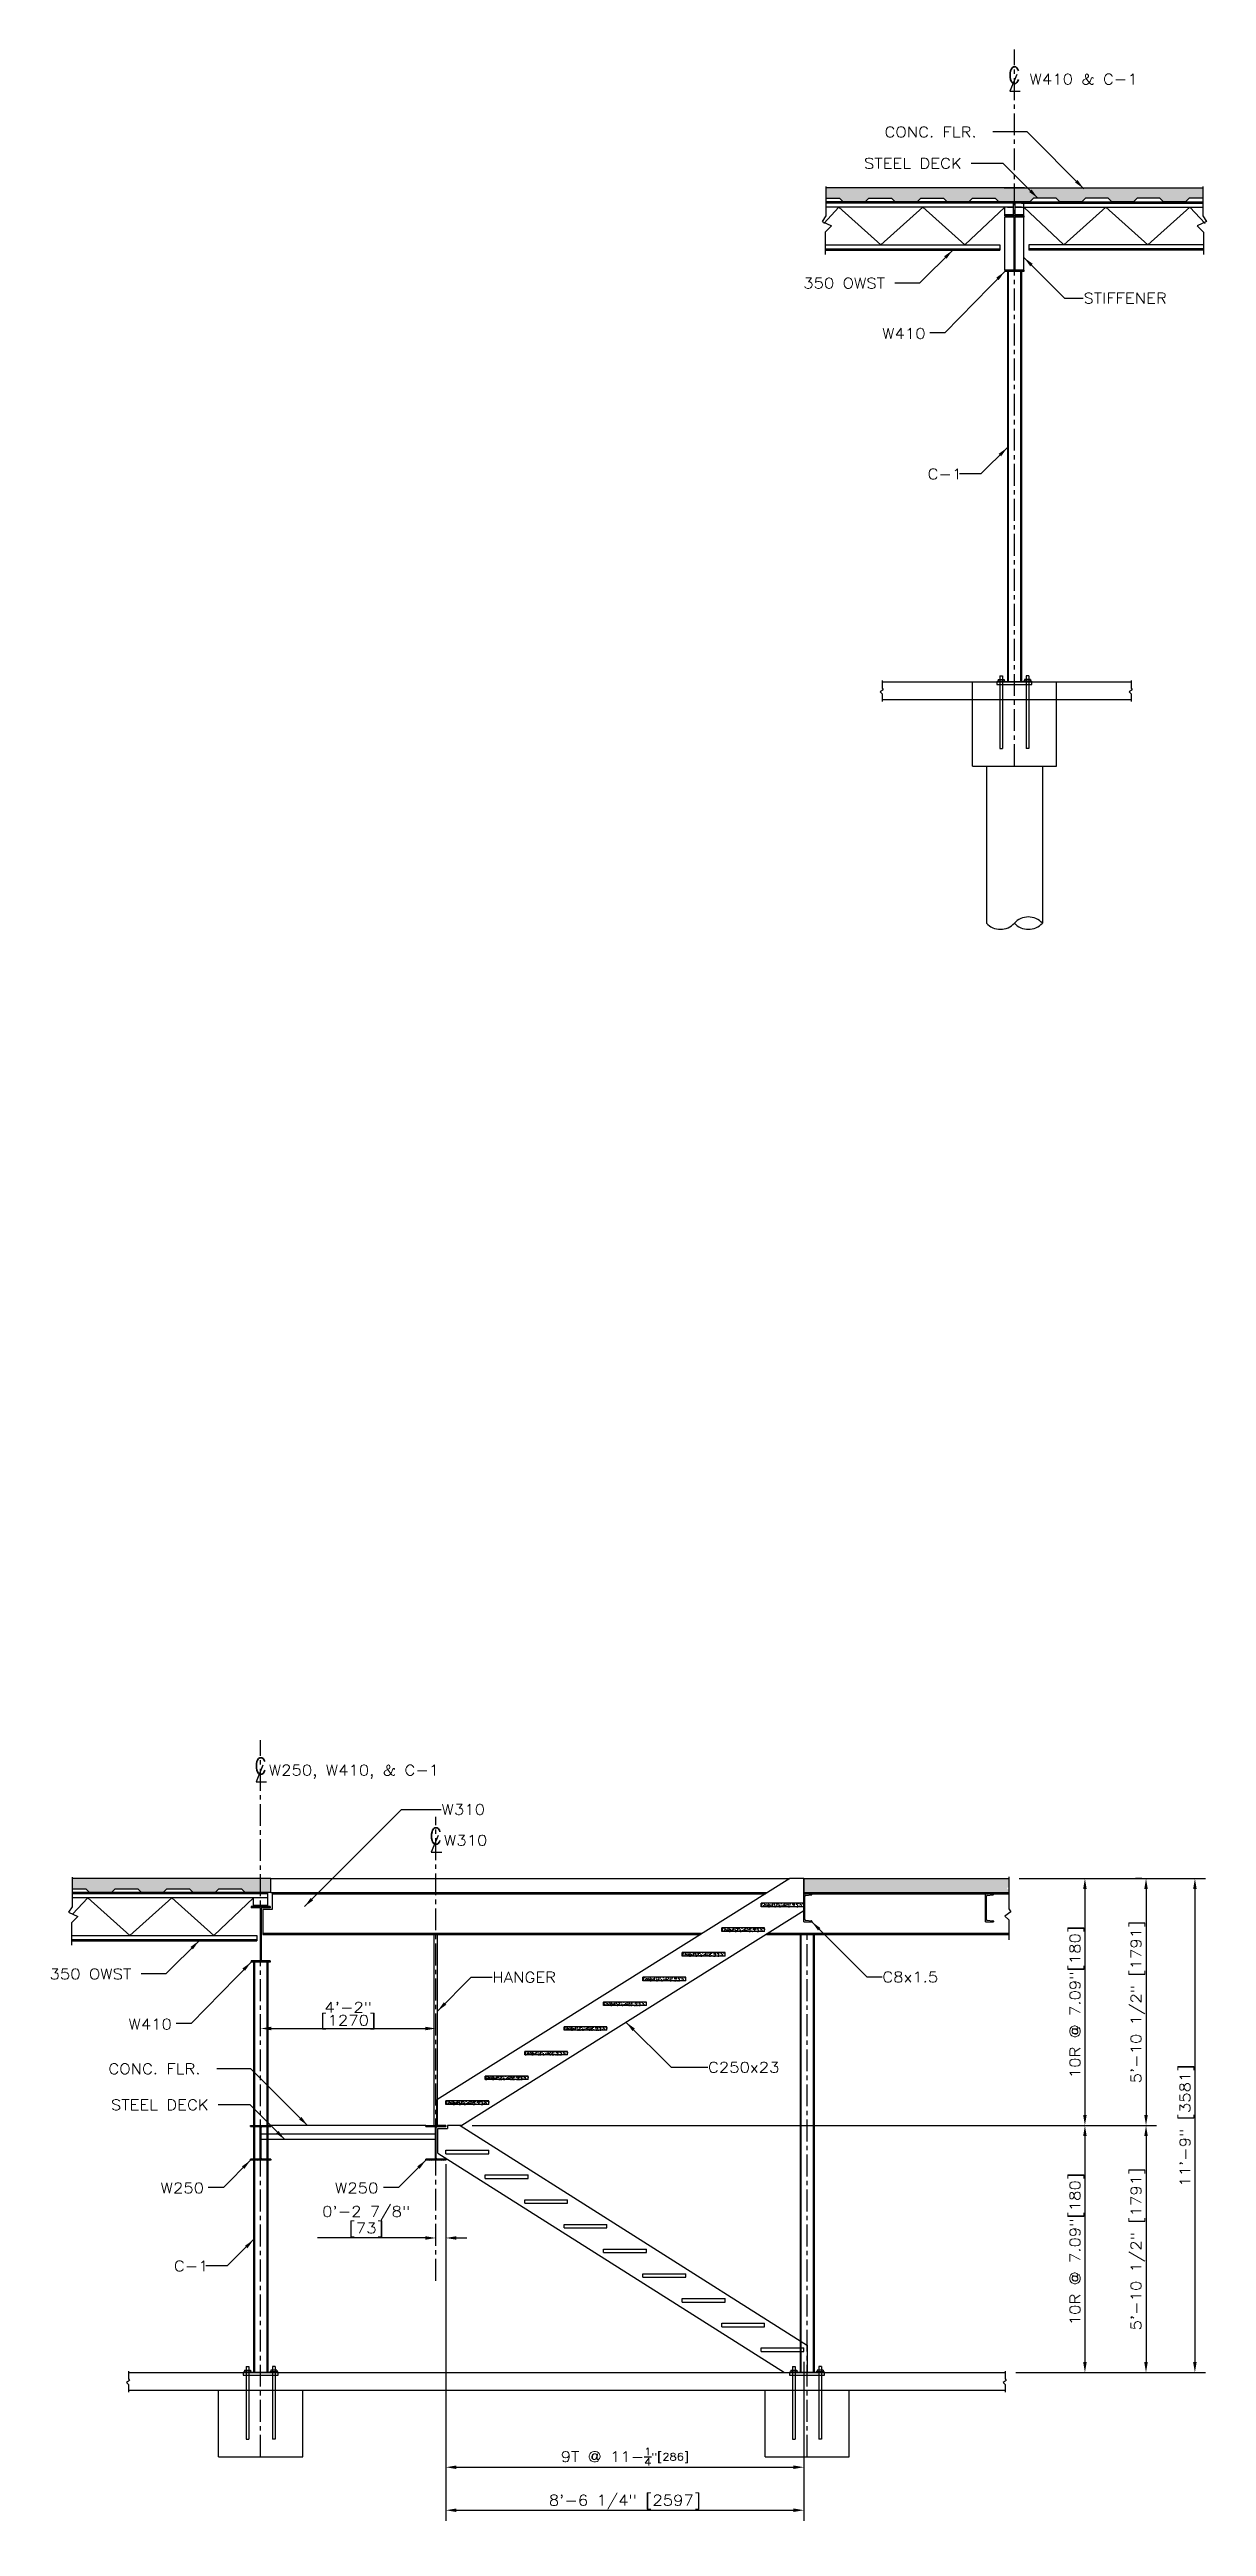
# Model space of a CAD drawing. Header units: inches. Extents: x -229 to 9761, y -1201 to 3580.
# Drawn here: x 387 to 717, y 379 to 1086 of the extents above; entities that cross this region are included whole.
import ezdxf

# ---------------------------------------------------------------- set-up
doc = ezdxf.new("R2010")
doc.units = ezdxf.units.IN
doc.header["$MEASUREMENT"] = 0
doc.linetypes.add('CENTER', pattern=[2, 1.25, -0.25, 0.25, -0.25])
doc.layers.get('DEFPOINTS').update_dxf_attribs({"linetype": 'CONTINUOUS'})
for name, color, linetype in [('C-241-1', 241, 'CONTINUOUS'), ('CENTER', 1, 'CENTER'), ('L1', 1, 'CONTINUOUS'), ('LAYER131A', 131, 'CONTINUOUS'), ('Section-Stiffener', 2, 'CONTINUOUS'), ('Section_Hanger', 150, 'CONTINUOUS'), ('Struc_Section_BP', 135, 'CONTINUOUS'), ('Struc_Section_Conc', 71, 'CONTINUOUS'), ('Struc_Section_Dim', 5, 'CONTINUOUS'), ('Struc_Section_Steel', 11, 'CONTINUOUS'), ('Structural_Steel_Deck', 41, 'CONTINUOUS'), ('Structural_Steel_Joist', 21, 'CONTINUOUS'), ('Structural_SteelBeam', 22, 'CONTINUOUS'), ('TEXT', 4, 'CONTINUOUS')]:
    doc.layers.add(name, color=color, linetype=linetype)
doc.styles.add('ROMANS', font='ROMANS.SHX', dxfattribs={"width": 0.8})
doc.styles.add('ROMANS-115', font='romans.shx', dxfattribs={"width": 1.15})
doc.dimstyles.new('48-ROMANS-115', dxfattribs={"dimtxt": 3, "dimasz": 3, "dimexe": 3, "dimexo": 3, "dimgap": 0.0625, "dimtad": 1, "dimdec": 4, "dimzin": 1, "dimdsep": 46, "dimlunit": 4, "dimtxsty": 'ROMANS-115', "dimcen": 0.0625, "dimclrd": 256, "dimclre": 256, "dimclrt": 256, "dimadec": 0, "dimazin": 0, "dimtfac": 1, "dimtdec": 4, "dimtofl": 0, "dimtmove": 0, "dimatfit": 0, "dimfxl": 1, "dimfrac": 2, "dimtolj": 1, "dimtzin": 0, "dimarcsym": 0})
doc.dimstyles.new('48-ROMANS-115-BPV', dxfattribs={"dimtxt": 3, "dimasz": 3, "dimexe": 3, "dimexo": 3, "dimgap": 0.0625, "dimtad": 1, "dimdec": 4, "dimzin": 1, "dimdsep": 46, "dimlunit": 4, "dimtxsty": 'ROMANS-115', "dimcen": 0.0625, "dimclrd": 256, "dimclre": 256, "dimclrt": 256, "dimadec": 0, "dimazin": 0, "dimtfac": 1, "dimtdec": 4, "dimtofl": 0, "dimtmove": 0, "dimatfit": 0, "dimfxl": 1, "dimfrac": 2, "dimtolj": 1, "dimtzin": 0, "dimarcsym": 0})
pattern_1 = [(50, (0, 0), (1.4345204, -0.1255043), [0.15, -1.65]), (355, (0, 0), (-0.2775027, 1.5043843), [0.12, -1.32]), (100.4514, (0.1195, -0.0105), (1.1570188, 1.3788791), [0.1274804, -1.4022842]), (46.1842, (0, 0.4), (2.134482, -0.331038), [0.225, -2.475]), (96.6356, (0.1779, 0.3724), (1.8693254, 1.9482357), [0.1912206, -2.103426]), (351.1842, (0, 0.4), (1.869324, 1.9482372), [0.18, -1.98]), (21, (0.2, 0.3), (1.1938141, -0.8052378), [0.15, -1.65]), (326, (0.2, 0.3), (0.4866307, 1.4503001), [0.12, -1.32]), (71.4514, (0.2995, 0.2329), (1.6804453, 0.645061), [0.1274804, -1.4022842]), (37.5, (0, 0), (0.02431971, 0.6657877), [0, -1.304, 0, -1.34, 0, -1.325]), (7.5, (0, 0), (0.52613907, 0.78882342), [0, -0.764, 0, -1.274, 0, -0.505]), (327.5, (-0.446, 0), (1.06764487, -0.04510974), [0, -0.5, 0, -1.56, 0, -2.07]), (317.5, (-0.646, 0), (1.16637234, 0.20020996), [0, -0.65, 0, -1.036, 0, -1.47])]

msp = doc.modelspace()

# ---------------------------------------------------------------- texts
at = {"layer": 'Section-Stiffener', "ltscale": 2, "insert": (681.855962, 1016.492787), "char_height": 3, "attachment_point": 1, "style": 'ROMANS-115'}
msp.add_mtext('\\A1;STIFFENER', dxfattribs=at)
at = {"layer": 'Struc_Section_Dim', "ltscale": 2, "style": 'ROMANS-115', "width": 1.15}
for s, p in [('W250, W410, & C-1', (449.239436, 593.440812)), ('W310', (499.241102, 573.413039))]:
    msp.add_text(s, height=3, dxfattribs=at).set_placement(p)
at = {"layer": 'Struc_Section_Dim', "ltscale": 2, "char_height": 3, "attachment_point": 1, "style": 'ROMANS-115'}
for s, insert in [('W410 & C-1', (666.431528, 1078.9857)), ('CONC. FLR.', (625.038851, 1063.907618)), ('STEEL DECK', (619.180138, 1054.944479)), ('\\A1;350 OWST', (601.837939, 1020.747751)), ('W410', (624.355995, 1006.417473)), ('\\A1;C-1', (637.348113, 966.314506)), ('W310', (498.570504, 585.2387)), ('\\A1;350 OWST', (386.650138, 538.299279)), ('\\A1;HANGER', (513.082327, 537.350736)), ('\\A1;C8x1.5', (624.422396, 537.426546)), ('W410', (409.168194, 523.969001)), ('CONC. FLR.', (403.450387, 511.213782)), ('\\A1;C250x23', (574.647049, 511.664936)), ('STEEL DECK', (404.173802, 500.950663)), ('W250', (418.352794, 477.191322)), ('W250', (468.138356, 477.191322)), ('\\A1;C-1', (422.160313, 454.966952))]:
    msp.add_mtext(s, dxfattribs=dict(at, insert=insert))

# ---------------------------------------------------------------- blocks, each defined once
blk = doc.blocks.new('*D7')
at = {"layer": 'DEFPOINTS', "color": 0, "ltscale": 2}
for p in [(660.5, 564.03), (659.5, 423.03), (713.67, 423.03)]:
    blk.add_point(p, dxfattribs=at)
at = {"layer": 'Struc_Section_Dim', "lineweight": -2, "ltscale": 2}
for p, q in [((663.5, 564.03), (716.67, 564.03)), ((713.67, 561.03), (713.67, 426.03)), ((662.5, 423.03), (716.67, 423.03))]:
    blk.add_line(p, q, dxfattribs=at)
at = {"layer": 'Struc_Section_Dim', "ltscale": 2}
for points in [[(713.17, 561.03), (714.17, 561.03), (713.67, 564.03)], [(713.17, 426.03), (714.17, 426.03), (713.67, 423.03)]]:
    blk.add_solid(points, dxfattribs=at)
at = {"layer": 'Struc_Section_Dim', "ltscale": 2, "insert": (711.32, 493.53), "char_height": 3, "attachment_point": 5, "rotation": 90, "style": 'ROMANS-115'}
blk.add_mtext('\\A1;11\'-9" [3581]', dxfattribs=at)
blk = doc.blocks.new('*D8')
at = {"layer": 'DEFPOINTS', "color": 0, "ltscale": 2}
for p in [(701.54, 564.03), (504.34, 493.53), (699.71, 493.53)]:
    blk.add_point(p, dxfattribs=at)
at = {"layer": 'Struc_Section_Dim', "lineweight": -2, "ltscale": 2}
for p, q in [((698.54, 564.03), (696.71, 564.03)), ((699.71, 561.03), (699.71, 496.53)), ((507.34, 493.53), (702.71, 493.53))]:
    blk.add_line(p, q, dxfattribs=at)
at = {"layer": 'Struc_Section_Dim', "ltscale": 2}
for points in [[(699.21, 561.03), (700.21, 561.03), (699.71, 564.03)], [(699.21, 496.53), (700.21, 496.53), (699.71, 493.53)]]:
    blk.add_solid(points, dxfattribs=at)
at = {"layer": 'Struc_Section_Dim', "ltscale": 2, "insert": (697.37, 528.78), "char_height": 3, "attachment_point": 5, "rotation": 90, "style": 'ROMANS-115'}
blk.add_mtext('\\A1;5\'-10 1/2" [1791]', dxfattribs=at)
blk = doc.blocks.new('*D9')
at = {"layer": 'DEFPOINTS', "color": 0, "ltscale": 2}
for p in [(504.34, 493.53), (699.71, 423.03), (699.71, 423.03)]:
    blk.add_point(p, dxfattribs=at)
at = {"layer": 'Struc_Section_Dim', "lineweight": -2, "ltscale": 2}
for p, q in [((507.34, 493.53), (702.71, 493.53)), ((699.71, 490.53), (699.71, 426.03))]:
    blk.add_line(p, q, dxfattribs=at)
at = {"layer": 'Struc_Section_Dim', "ltscale": 2}
for points in [[(699.21, 490.53), (700.21, 490.53), (699.71, 493.53)], [(699.21, 426.03), (700.21, 426.03), (699.71, 423.03)]]:
    blk.add_solid(points, dxfattribs=at)
at = {"layer": 'Struc_Section_Dim', "ltscale": 2, "insert": (697.37, 458.28), "char_height": 3, "attachment_point": 5, "rotation": 90, "style": 'ROMANS-115'}
blk.add_mtext('\\A1;5\'-10 1/2" [1791]', dxfattribs=at)
blk = doc.blocks.new('*D10')
at = {"layer": 'DEFPOINTS', "color": 0, "ltscale": 2}
for p in [(680.42, 564.03), (680.42, 493.53), (682.27, 493.53)]:
    blk.add_point(p, dxfattribs=at)
at = {"layer": 'Struc_Section_Dim', "lineweight": -2, "ltscale": 2}
for p, q in [((682.27, 561.03), (682.27, 496.53)), ((683.42, 564.03), (685.27, 564.03)), ((683.42, 493.53), (685.27, 493.53))]:
    blk.add_line(p, q, dxfattribs=at)
at = {"layer": 'Struc_Section_Dim', "ltscale": 2}
for points in [[(681.77, 561.03), (682.77, 561.03), (682.27, 564.03)], [(681.77, 496.53), (682.77, 496.53), (682.27, 493.53)]]:
    blk.add_solid(points, dxfattribs=at)
at = {"layer": 'Struc_Section_Dim', "ltscale": 2, "insert": (679.92, 528.78), "char_height": 3, "attachment_point": 5, "rotation": 90, "style": 'ROMANS-115'}
blk.add_mtext('\\A1;10R @ 7.09"[180] ', dxfattribs=at)
blk = doc.blocks.new('*D11')
at = {"layer": 'DEFPOINTS', "color": 0, "ltscale": 2}
for p in [(680.42, 493.53), (680.42, 423.03), (682.27, 423.03)]:
    blk.add_point(p, dxfattribs=at)
at = {"layer": 'Struc_Section_Dim', "lineweight": -2, "ltscale": 2}
for p, q in [((682.27, 490.53), (682.27, 426.03)), ((683.42, 493.53), (685.27, 493.53)), ((683.42, 423.03), (685.27, 423.03))]:
    blk.add_line(p, q, dxfattribs=at)
at = {"layer": 'Struc_Section_Dim', "ltscale": 2}
for points in [[(681.77, 490.53), (682.77, 490.53), (682.27, 493.53)], [(681.77, 426.03), (682.77, 426.03), (682.27, 423.03)]]:
    blk.add_solid(points, dxfattribs=at)
at = {"layer": 'Struc_Section_Dim', "ltscale": 2, "insert": (679.92, 458.28), "char_height": 3, "attachment_point": 5, "rotation": 90, "style": 'ROMANS-115'}
blk.add_mtext('\\A1;10R @ 7.09"[180] ', dxfattribs=at)
blk = doc.blocks.new('*D12')
at = {"layer": 'DEFPOINTS', "color": 0, "ltscale": 2}
for p in [(499.81, 485.48), (602.06, 397.04), (602.06, 396.03)]:
    blk.add_point(p, dxfattribs=at)
at = {"layer": 'Struc_Section_Dim', "lineweight": -2, "ltscale": 2}
for p, q in [((502.81, 396.03), (599.06, 396.03)), ((602.06, 394.04), (602.06, 393.03))]:
    blk.add_line(p, q, dxfattribs=at)
at = {"layer": 'Struc_Section_Dim', "ltscale": 2}
for points in [[(502.81, 396.53), (502.81, 395.53), (499.81, 396.03)], [(599.06, 396.53), (599.06, 395.53), (602.06, 396.03)]]:
    blk.add_solid(points, dxfattribs=at)
at = {"layer": 'Struc_Section_Dim', "ltscale": 2, "insert": (550.94, 399.04), "char_height": 3, "attachment_point": 5, "style": 'ROMANS-115'}
blk.add_mtext('\\A1;\\A1;9T @ 11-\\H0.7x;\\S1/4;"[286]', dxfattribs=at)
blk = doc.blocks.new('*D13')
at = {"layer": 'DEFPOINTS', "color": 0, "ltscale": 2}
for p in [(499.81, 485.48), (602.06, 429.08), (602.06, 383.76)]:
    blk.add_point(p, dxfattribs=at)
at = {"layer": 'Struc_Section_Dim', "lineweight": -2, "ltscale": 2}
for p, q in [((499.81, 482.48), (499.81, 380.76)), ((602.06, 426.08), (602.06, 380.76)), ((502.81, 383.76), (599.06, 383.76))]:
    blk.add_line(p, q, dxfattribs=at)
at = {"layer": 'Struc_Section_Dim', "ltscale": 2}
for points in [[(502.81, 384.26), (502.81, 383.26), (499.81, 383.76)], [(599.06, 384.26), (599.06, 383.26), (602.06, 383.76)]]:
    blk.add_solid(points, dxfattribs=at)
at = {"layer": 'Struc_Section_Dim', "ltscale": 2, "insert": (550.94, 386.11), "char_height": 3, "attachment_point": 5, "style": 'ROMANS-115'}
blk.add_mtext('\\A1;8\'-6 1/4" [2597]', dxfattribs=at)
blk = doc.blocks.new('CLMARK')
at = {"layer": 'TEXT'}
for p, q in [((1.5, 4.6), (-3.6, -7.6)), ((-3.6, -7.6), (4.1, -7.6))]:
    blk.add_line(p, q, dxfattribs=at)
at = {"layer": 'TEXT', "style": 'ROMANS', "width": 0.8}
blk.add_text('C', height=12, dxfattribs=at).set_placement((-4.6, -1.9))
blk = doc.blocks.new('*D32')
at = {"layer": 'DEFPOINTS', "color": 0, "ltscale": 2}
for p in [(446.94, 519.96), (496.94, 521.22), (496.94, 519.96)]:
    blk.add_point(p, dxfattribs=at)
at = {"layer": 'Section-Stiffener', "lineweight": -2, "ltscale": 2}
blk.add_line((449.94, 521.22), (493.94, 521.22), dxfattribs=at)
at = {"layer": 'Section-Stiffener', "ltscale": 2}
for points in [[(449.94, 521.72), (449.94, 520.72), (446.94, 521.22)], [(493.94, 521.72), (493.94, 520.72), (496.94, 521.22)]]:
    blk.add_solid(points, dxfattribs=at)
at = {"layer": 'Section-Stiffener', "ltscale": 2, "char_height": 3, "attachment_point": 5, "style": 'ROMANS-115'}
for s, insert in [('\\A1;[1270]', (471.94, 523.07)), ('\\A1;4\'-2"', (471.94, 527.26))]:
    blk.add_mtext(s, dxfattribs=dict(at, insert=insert))
blk = doc.blocks.new('*D42')
at = {"layer": 'DEFPOINTS', "color": 0, "ltscale": 2}
for p in [(496.94, 463.76), (496.94, 461.45), (499.81, 463.76)]:
    blk.add_point(p, dxfattribs=at)
at = {"layer": 'Struc_Section_Dim', "lineweight": -2, "ltscale": 2}
for p, q in [((493.94, 461.45), (463.21, 461.45)), ((502.81, 461.45), (505.81, 461.45))]:
    blk.add_line(p, q, dxfattribs=at)
at = {"layer": 'Struc_Section_Dim', "ltscale": 2}
for points in [[(493.94, 461.95), (493.94, 460.95), (496.94, 461.45)], [(502.81, 461.95), (502.81, 460.95), (499.81, 461.45)]]:
    blk.add_solid(points, dxfattribs=at)
at = {"layer": 'Struc_Section_Dim', "ltscale": 2, "char_height": 3, "attachment_point": 5, "style": 'ROMANS-115'}
for s, insert in [('\\A1;0\'-2 7/8"', (477.07, 468.5)), ('\\A1;[73]', (477.07, 463.8))]:
    blk.add_mtext(s, dxfattribs=dict(at, insert=insert))

# ---------------------------------------------------------------- dimensions: what is measured, and where the dimension line sits
at = {"layer": 'Section-Stiffener', "ltscale": 2}
dim = msp.add_linear_dim(base=(496.936025, 521.216833), p1=(446.936025, 519.959822), p2=(496.936025, 519.959822), dimstyle='48-ROMANS-115-BPV', override={"dimpost": '\\X', "dimse1": 1, "dimse2": 1}, dxfattribs=at)
dim.commit()
dim.dimension.update_dxf_attribs({"geometry": '*D32', "text_midpoint": (471.936025, 525.413262)})
at = {"layer": 'Struc_Section_Dim', "ltscale": 2}
for base, p1, p2, picture, middle in [((699.713312, 493.527184), (701.536381, 564.027184), (504.342005, 493.527184), '*D8', (697.365098, 528.777184)), ((713.66592, 423.027184), (660.498602, 564.027184), (659.498602, 423.027184), '*D7', (711.317706, 493.527184)), ((699.713312, 423.027184), (504.342005, 493.527184), (699.713312, 423.027184), '*D9', (697.365098, 458.277184))]:
    dim = msp.add_linear_dim(base=base, p1=p1, p2=p2, angle=90, dimstyle='48-ROMANS-115', dxfattribs=at)
    dim.commit()
    dim.dimension.update_dxf_attribs({"geometry": picture, "text_midpoint": middle})
for base, p1, p2, picture, middle in [((682.271314, 493.527184), (680.422164, 564.027184), (680.422164, 493.527184), '*D10', (679.9231, 528.777184)), ((682.271314, 423.027184), (680.422164, 493.527184), (680.422164, 423.027184), '*D11', (679.9231, 458.277184))]:
    dim = msp.add_linear_dim(base=base, p1=p1, p2=p2, angle=90, text='10R @ 7.09"[180] ', dimstyle='48-ROMANS-115', dxfattribs=at)
    dim.commit()
    dim.dimension.update_dxf_attribs({"geometry": picture, "text_midpoint": middle})
dim = msp.add_linear_dim(base=(602.061025, 396.029743), p1=(499.811025, 485.477184), p2=(602.061025, 397.041651), text='\\A1;9T @ 11-{\\H0.7x;\\S1/4;}"[286]', dimstyle='48-ROMANS-115', override={"dimse1": 1}, dxfattribs=at)
dim.commit()
dim.dimension.update_dxf_attribs({"geometry": '*D12', "text_midpoint": (550.936025, 399.042243)})
dim = msp.add_linear_dim(base=(602.061025, 383.761744), p1=(499.811025, 485.477184), p2=(602.061025, 429.077184), dimstyle='48-ROMANS-115', dxfattribs=at)
dim.commit()
dim.dimension.update_dxf_attribs({"geometry": '*D13', "text_midpoint": (550.936025, 386.109958)})
dim = msp.add_linear_dim(base=(496.936025, 461.454357), p1=(499.811025, 463.758215), p2=(496.936025, 463.758215), dimstyle='48-ROMANS-115-BPV', override={"dimpost": '\\X', "dimse1": 1, "dimse2": 1}, dxfattribs=at)
dim.commit()
dim.dimension.update_dxf_attribs({"geometry": '*D42', "text_midpoint": (477.073525, 466.150785)})

# ---------------------------------------------------------------- hatches: boundary and pattern name
at = {"layer": 'LAYER131A', "ltscale": 2}
h = msp.add_hatch(dxfattribs=at)
h.set_pattern_fill('AR-CONC', color=256, scale=0.2, style=0)
h.set_pattern_definition([(50, (0.125, 506.5315), (1.4345204, -0.1255043), [0.15, -1.65]), (355, (0.125, 506.5315), (-0.2775027, 1.5043843), [0.12, -1.32]), (100.4514, (0.2445, 506.5211), (1.1570188, 1.378879), [0.1274804, -1.4022842]), (46.1842, (0.125, 506.9315), (2.134482, -0.331038), [0.225, -2.475]), (96.6356, (0.3029, 506.904), (1.8693254, 1.948236), [0.1912206, -2.103426]), (351.1842, (0.125, 506.9315), (1.869324, 1.948237), [0.18, -1.98]), (21, (0.325, 506.8315), (1.193814, -0.8052378), [0.15, -1.65]), (326, (0.325, 506.8315), (0.4866307, 1.4503), [0.12, -1.32]), (71.4514, (0.4245, 506.7644), (1.6804453, 0.645061), [0.1274804, -1.4022842]), (37.5, (0.125, 506.53154), (0.0243197, 0.6657877), [0, -1.304, 0, -1.34, 0, -1.325]), (7.5, (0.125, 506.53154), (0.5261391, 0.7888234), [0, -0.764, 0, -1.274, 0, -0.505]), (327.5, (-0.321, 506.53154), (1.06764487, -0.04510974), [0, -0.5, 0, -1.56, 0, -2.07]), (317.5, (-0.521, 506.5315), (1.1663723, 0.20021), [0, -0.65, 0, -1.036, 0, -1.47])])
h.paths.add_polyline_path([(660.498602, 564.027184), (602.061025, 564.027184), (602.061025, 560.027184), (660.537527, 560.027184), (660.537527, 560.743081), (659.953654, 561.248512), (660.810001, 561.870581), (660.498602, 562.298253)])
h = msp.add_hatch(dxfattribs=at)
h.set_pattern_fill('AR-CONC', color=256, scale=0.2, style=0)
h.set_pattern_definition([(50, (214.845, 562.9315), (1.4345204, -0.1255043), [0.15, -1.65]), (355, (214.845, 562.9315), (-0.2775027, 1.504384), [0.12, -1.32]), (100.4514, (214.9645, 562.9211), (1.157019, 1.378879), [0.1274804, -1.402284]), (46.1842, (214.845, 563.3315), (2.134482, -0.331038), [0.225, -2.475]), (96.6356, (215.0228, 563.304), (1.869325, 1.948236), [0.19122, -2.103426]), (351.1842, (214.845, 563.3315), (1.869324, 1.948237), [0.18, -1.98]), (21, (215.045, 563.2315), (1.193814, -0.8052378), [0.15, -1.65]), (326, (215.045, 563.2315), (0.4866307, 1.4503), [0.12, -1.32]), (71.4514, (215.1444, 563.1644), (1.6804453, 0.645061), [0.1274804, -1.402284]), (37.5, (214.84496, 562.93154), (0.0243197, 0.6657877), [0, -1.304, 0, -1.34, 0, -1.325]), (7.5, (214.84496, 562.93154), (0.5261391, 0.7888234), [0, -0.764, 0, -1.274, 0, -0.505]), (327.5, (214.39896, 562.93154), (1.0676449, -0.04510974), [0, -0.5, 0, -1.56, 0, -2.07]), (317.5, (214.199, 562.9315), (1.1663723, 0.20021), [0, -0.65, 0, -1.036, 0, -1.47])])
h.paths.add_polyline_path([(602.061025, 556.977184), (589.811025, 556.977184), (589.811025, 555.977184), (602.061025, 555.977184)])
h = msp.add_hatch(dxfattribs=at)
h.set_pattern_fill('AR-CONC', color=256, scale=0.2, style=0)
h.set_pattern_definition([(50, (203.595, 555.8815), (1.4345204, -0.1255043), [0.15, -1.65]), (355, (203.595, 555.8815), (-0.2775027, 1.504384), [0.12, -1.32]), (100.4514, (203.7145, 555.8711), (1.157019, 1.378879), [0.1274804, -1.402284]), (46.1842, (203.595, 556.2815), (2.134482, -0.331038), [0.225, -2.475]), (96.6356, (203.7728, 556.254), (1.869325, 1.948236), [0.19122, -2.103426]), (351.1842, (203.595, 556.2815), (1.869324, 1.948237), [0.18, -1.98]), (21, (203.795, 556.1815), (1.193814, -0.8052378), [0.15, -1.65]), (326, (203.795, 556.1815), (0.4866307, 1.4503), [0.12, -1.32]), (71.4514, (203.8944, 556.1144), (1.6804453, 0.645061), [0.1274804, -1.402284]), (37.5, (203.59496, 555.88154), (0.0243197, 0.6657877), [0, -1.304, 0, -1.34, 0, -1.325]), (7.5, (203.59496, 555.88154), (0.5261391, 0.7888234), [0, -0.764, 0, -1.274, 0, -0.505]), (327.5, (203.14896, 555.88154), (1.0676449, -0.04510974), [0, -0.5, 0, -1.56, 0, -2.07]), (317.5, (202.949, 555.8815), (1.1663723, 0.20021), [0, -0.65, 0, -1.036, 0, -1.47])])
h.paths.add_polyline_path([(590.811025, 549.927184), (578.561025, 549.927184), (578.561025, 548.927184), (590.811025, 548.927184)])
h = msp.add_hatch(dxfattribs=at)
h.set_pattern_fill('AR-CONC', color=256, scale=0.2, style=0)
h.set_pattern_definition([(50, (192.345, 548.8315), (1.4345204, -0.1255043), [0.15, -1.65]), (355, (192.345, 548.8315), (-0.2775027, 1.504384), [0.12, -1.32]), (100.4514, (192.4645, 548.8211), (1.157019, 1.378879), [0.1274804, -1.402284]), (46.1842, (192.345, 549.2315), (2.134482, -0.331038), [0.225, -2.475]), (96.6356, (192.5228, 549.204), (1.869325, 1.948236), [0.19122, -2.103426]), (351.1842, (192.345, 549.2315), (1.869324, 1.948237), [0.18, -1.98]), (21, (192.545, 549.1315), (1.193814, -0.8052378), [0.15, -1.65]), (326, (192.545, 549.1315), (0.4866307, 1.4503), [0.12, -1.32]), (71.4514, (192.6444, 549.0644), (1.6804453, 0.645061), [0.1274804, -1.402284]), (37.5, (192.34496, 548.83154), (0.0243197, 0.6657877), [0, -1.304, 0, -1.34, 0, -1.325]), (7.5, (192.34496, 548.83154), (0.5261391, 0.7888234), [0, -0.764, 0, -1.274, 0, -0.505]), (327.5, (191.89896, 548.83154), (1.0676449, -0.04510974), [0, -0.5, 0, -1.56, 0, -2.07]), (317.5, (191.699, 548.8315), (1.1663723, 0.20021), [0, -0.65, 0, -1.036, 0, -1.47])])
h.paths.add_polyline_path([(579.561025, 542.877184), (567.311025, 542.877184), (567.311025, 541.877184), (579.561025, 541.877184)])
h = msp.add_hatch(dxfattribs=at)
h.set_pattern_fill('AR-CONC', color=256, scale=0.2, style=0)
h.set_pattern_definition([(50, (181.095, 541.7815), (1.4345204, -0.1255043), [0.15, -1.65]), (355, (181.095, 541.7815), (-0.2775027, 1.504384), [0.12, -1.32]), (100.4514, (181.2145, 541.7711), (1.157019, 1.378879), [0.1274804, -1.402284]), (46.1842, (181.095, 542.1815), (2.134482, -0.331038), [0.225, -2.475]), (96.6356, (181.2728, 542.154), (1.869325, 1.948236), [0.19122, -2.103426]), (351.1842, (181.095, 542.1815), (1.869324, 1.948237), [0.18, -1.98]), (21, (181.295, 542.0815), (1.193814, -0.8052378), [0.15, -1.65]), (326, (181.295, 542.0815), (0.4866307, 1.4503), [0.12, -1.32]), (71.4514, (181.3944, 542.0144), (1.6804453, 0.645061), [0.1274804, -1.402284]), (37.5, (181.09496, 541.78154), (0.0243197, 0.6657877), [0, -1.304, 0, -1.34, 0, -1.325]), (7.5, (181.09496, 541.78154), (0.5261391, 0.7888234), [0, -0.764, 0, -1.274, 0, -0.505]), (327.5, (180.64896, 541.78154), (1.0676449, -0.04510974), [0, -0.5, 0, -1.56, 0, -2.07]), (317.5, (180.449, 541.7815), (1.1663723, 0.20021), [0, -0.65, 0, -1.036, 0, -1.47])])
h.paths.add_polyline_path([(568.311025, 535.827184), (556.061025, 535.827184), (556.061025, 534.827184), (568.311025, 534.827184)])
h = msp.add_hatch(dxfattribs=at)
h.set_pattern_fill('AR-CONC', color=256, scale=0.2, style=0)
h.set_pattern_definition([(50, (169.845, 534.7315), (1.4345204, -0.1255043), [0.15, -1.65]), (355, (169.845, 534.7315), (-0.2775027, 1.504384), [0.12, -1.32]), (100.4514, (169.9645, 534.7211), (1.157019, 1.378879), [0.1274804, -1.402284]), (46.1842, (169.845, 535.1315), (2.134482, -0.331038), [0.225, -2.475]), (96.6356, (170.0228, 535.104), (1.869325, 1.948236), [0.19122, -2.103426]), (351.1842, (169.845, 535.1315), (1.869324, 1.948237), [0.18, -1.98]), (21, (170.045, 535.0315), (1.193814, -0.8052378), [0.15, -1.65]), (326, (170.045, 535.0315), (0.4866307, 1.4503), [0.12, -1.32]), (71.4514, (170.1444, 534.9644), (1.6804453, 0.645061), [0.1274804, -1.402284]), (37.5, (169.84496, 534.73154), (0.0243197, 0.6657877), [0, -1.304, 0, -1.34, 0, -1.325]), (7.5, (169.84496, 534.73154), (0.5261391, 0.7888234), [0, -0.764, 0, -1.274, 0, -0.505]), (327.5, (169.39896, 534.73154), (1.0676449, -0.04510974), [0, -0.5, 0, -1.56, 0, -2.07]), (317.5, (169.199, 534.7315), (1.1663723, 0.20021), [0, -0.65, 0, -1.036, 0, -1.47])])
h.paths.add_polyline_path([(557.061025, 528.777184), (544.811025, 528.777184), (544.811025, 527.777184), (557.061025, 527.777184)])
h = msp.add_hatch(dxfattribs=at)
h.set_pattern_fill('AR-CONC', color=256, scale=0.2, style=0)
h.set_pattern_definition([(50, (158.595, 527.6815), (1.4345204, -0.1255043), [0.15, -1.65]), (355, (158.595, 527.6815), (-0.2775027, 1.504384), [0.12, -1.32]), (100.4514, (158.7145, 527.6711), (1.157019, 1.378879), [0.1274804, -1.402284]), (46.1842, (158.595, 528.0815), (2.134482, -0.331038), [0.225, -2.475]), (96.6356, (158.7728, 528.054), (1.869325, 1.948236), [0.19122, -2.103426]), (351.1842, (158.595, 528.0815), (1.869324, 1.948237), [0.18, -1.98]), (21, (158.795, 527.9815), (1.193814, -0.8052378), [0.15, -1.65]), (326, (158.795, 527.9815), (0.4866307, 1.4503), [0.12, -1.32]), (71.4514, (158.8944, 527.9144), (1.6804453, 0.645061), [0.1274804, -1.402284]), (37.5, (158.59496, 527.68154), (0.0243197, 0.6657877), [0, -1.304, 0, -1.34, 0, -1.325]), (7.5, (158.59496, 527.68154), (0.5261391, 0.7888234), [0, -0.764, 0, -1.274, 0, -0.505]), (327.5, (158.14896, 527.68154), (1.0676449, -0.04510974), [0, -0.5, 0, -1.56, 0, -2.07]), (317.5, (157.949, 527.6815), (1.1663723, 0.20021), [0, -0.65, 0, -1.036, 0, -1.47])])
h.paths.add_polyline_path([(545.811025, 521.727184), (533.561025, 521.727184), (533.561025, 520.727184), (545.811025, 520.727184)])
h = msp.add_hatch(dxfattribs=at)
h.set_pattern_fill('AR-CONC', color=256, scale=0.2, style=0)
h.set_pattern_definition([(50, (147.345, 520.6315), (1.4345204, -0.1255043), [0.15, -1.65]), (355, (147.345, 520.6315), (-0.2775027, 1.504384), [0.12, -1.32]), (100.4514, (147.4645, 520.6211), (1.157019, 1.378879), [0.1274804, -1.402284]), (46.1842, (147.345, 521.0315), (2.134482, -0.331038), [0.225, -2.475]), (96.6356, (147.5228, 521.004), (1.869325, 1.948236), [0.19122, -2.103426]), (351.1842, (147.345, 521.0315), (1.869324, 1.948237), [0.18, -1.98]), (21, (147.545, 520.9315), (1.193814, -0.8052378), [0.15, -1.65]), (326, (147.545, 520.9315), (0.4866307, 1.4503), [0.12, -1.32]), (71.4514, (147.6444, 520.8644), (1.6804453, 0.645061), [0.1274804, -1.402284]), (37.5, (147.34496, 520.63154), (0.0243197, 0.6657877), [0, -1.304, 0, -1.34, 0, -1.325]), (7.5, (147.34496, 520.63154), (0.5261391, 0.7888234), [0, -0.764, 0, -1.274, 0, -0.505]), (327.5, (146.89896, 520.63154), (1.0676449, -0.04510974), [0, -0.5, 0, -1.56, 0, -2.07]), (317.5, (146.699, 520.6315), (1.1663723, 0.20021), [0, -0.65, 0, -1.036, 0, -1.47])])
h.paths.add_polyline_path([(534.561025, 514.677184), (522.311025, 514.677184), (522.311025, 513.677184), (534.561025, 513.677184)])
h = msp.add_hatch(dxfattribs=at)
h.set_pattern_fill('AR-CONC', color=256, scale=0.2, style=0)
h.set_pattern_definition([(50, (136.095, 513.5815), (1.4345204, -0.1255043), [0.15, -1.65]), (355, (136.095, 513.5815), (-0.2775027, 1.504384), [0.12, -1.32]), (100.4514, (136.2145, 513.5711), (1.157019, 1.378879), [0.1274804, -1.402284]), (46.1842, (136.095, 513.9815), (2.134482, -0.331038), [0.225, -2.475]), (96.6356, (136.2728, 513.954), (1.869325, 1.948236), [0.19122, -2.103426]), (351.1842, (136.095, 513.9815), (1.869324, 1.948237), [0.18, -1.98]), (21, (136.295, 513.8815), (1.193814, -0.8052378), [0.15, -1.65]), (326, (136.295, 513.8815), (0.4866307, 1.4503), [0.12, -1.32]), (71.4514, (136.3944, 513.8144), (1.6804453, 0.645061), [0.1274804, -1.402284]), (37.5, (136.09496, 513.58154), (0.0243197, 0.6657877), [0, -1.304, 0, -1.34, 0, -1.325]), (7.5, (136.09496, 513.58154), (0.5261391, 0.7888234), [0, -0.764, 0, -1.274, 0, -0.505]), (327.5, (135.64896, 513.58154), (1.0676449, -0.04510974), [0, -0.5, 0, -1.56, 0, -2.07]), (317.5, (135.449, 513.5815), (1.1663723, 0.20021), [0, -0.65, 0, -1.036, 0, -1.47])])
h.paths.add_polyline_path([(523.311025, 507.627184), (511.061025, 507.627184), (511.061025, 506.627184), (523.311025, 506.627184)])
h = msp.add_hatch(dxfattribs=at)
h.set_pattern_fill('AR-CONC', color=256, scale=0.2, style=0)
h.set_pattern_definition([(50, (124.845, 506.5315), (1.4345204, -0.1255043), [0.15, -1.65]), (355, (124.845, 506.5315), (-0.2775027, 1.504384), [0.12, -1.32]), (100.4514, (124.9645, 506.5211), (1.157019, 1.378879), [0.1274804, -1.402284]), (46.1842, (124.845, 506.9315), (2.134482, -0.331038), [0.225, -2.475]), (96.6356, (125.0228, 506.904), (1.869325, 1.948236), [0.19122, -2.103426]), (351.1842, (124.845, 506.9315), (1.869324, 1.948237), [0.18, -1.98]), (21, (125.045, 506.8315), (1.193814, -0.8052378), [0.15, -1.65]), (326, (125.045, 506.8315), (0.4866307, 1.4503), [0.12, -1.32]), (71.4514, (125.1444, 506.7644), (1.6804453, 0.645061), [0.1274804, -1.402284]), (37.5, (124.84496, 506.53154), (0.0243197, 0.6657877), [0, -1.304, 0, -1.34, 0, -1.325]), (7.5, (124.84496, 506.53154), (0.5261391, 0.7888234), [0, -0.764, 0, -1.274, 0, -0.505]), (327.5, (124.39896, 506.53154), (1.0676449, -0.04510974), [0, -0.5, 0, -1.56, 0, -2.07]), (317.5, (124.199, 506.5315), (1.1663723, 0.20021), [0, -0.65, 0, -1.036, 0, -1.47])])
h.paths.add_polyline_path([(512.061025, 500.577184), (499.811025, 500.577184), (499.811025, 499.577184), (512.061025, 499.577184)])
at = {"layer": 'Struc_Section_Dim', "ltscale": 2}
h = msp.add_hatch(dxfattribs=at)
h.set_pattern_fill('AR-CONC', color=256, scale=0.2, style=0)
h.set_pattern_definition(pattern_1)
h.paths.add_polyline_path([(662.123826, 1046.475656), (659.248826, 1046.475656), (608.328386, 1046.475656), (608.328386, 1043.521), (612.223244, 1043.521), (613.268589, 1042.475656), (619.515981, 1042.475656), (620.561326, 1043.521), (627.035744, 1043.521), (628.081089, 1042.475656), (634.328481, 1042.475656), (635.373826, 1043.521), (641.848244, 1043.521), (642.893589, 1042.475656), (649.140981, 1042.475656), (650.186326, 1043.521), (656.660744, 1043.521), (657.706089, 1042.475656), (661.873826, 1042.475656), (662.123826, 1042.475656)])
h.paths.add_polyline_path([(715.919266, 1046.475656), (662.123826, 1046.475656), (662.123826, 1042.475656), (666.541563, 1042.475656), (667.586908, 1043.521), (674.061326, 1043.521), (675.106671, 1042.475656), (681.354063, 1042.475656), (682.399408, 1043.521), (688.873826, 1043.521), (689.919171, 1042.475656), (696.166563, 1042.475656), (697.211908, 1043.521), (703.686326, 1043.521), (704.731671, 1042.475656), (710.979063, 1042.475656), (712.024408, 1043.521), (715.919266, 1043.521)])
h = msp.add_hatch(dxfattribs=at)
h.set_pattern_fill('AR-CONC', color=256, scale=0.2, style=0)
h.set_pattern_definition(pattern_1)
h.paths.add_polyline_path([(446.936025, 564.027184), (393.140585, 564.027184), (393.140585, 561.072529), (397.035443, 561.072529), (398.080788, 560.027184), (404.32818, 560.027184), (405.373525, 561.072529), (411.847943, 561.072529), (412.893288, 560.027184), (419.14068, 560.027184), (420.186025, 561.072529), (426.660443, 561.072529), (427.705788, 560.027184), (433.95318, 560.027184), (434.998525, 561.072529), (441.472943, 561.072529), (442.518288, 560.027184), (446.936025, 560.027184)])
h.paths.add_polyline_path([(449.811025, 564.027184), (446.936025, 564.027184), (446.936025, 560.027184), (448.936025, 560.027184), (449.811025, 560.027184)])
at = {"layer": 'Struc_Section_Steel', "ltscale": 2}
h = msp.add_hatch(dxfattribs=at)
h.set_pattern_fill('STEEL', color=256, scale=5, style=0)
h.set_pattern_definition([(45, (342.0604, 509.7791), (-0.4419417, 0.4419417), []), (45, (342.0604, 510.0916), (-0.4419417, 0.4419417), [])])
h.paths.add_polyline_path([(449.811025, 493.214684), (449.811025, 493.527184), (444.061025, 493.527184), (444.061025, 493.214684), (446.561025, 493.214684, -0.4142135624), (446.811025, 492.964684), (446.811025, 484.214684, -0.4142135624), (446.561025, 483.964684), (444.061025, 483.964684), (444.061025, 483.652184), (449.811025, 483.652184), (449.811025, 483.964684), (447.311025, 483.964684, -0.4142135624), (447.061025, 484.214684), (447.061025, 492.964684, -0.4142135624), (447.311025, 493.214684)])
h = msp.add_hatch(dxfattribs=at)
h.set_pattern_fill('STEEL', color=256, scale=5, style=0)
h.set_pattern_definition([(45, (392.0604, 509.7791), (-0.4419417, 0.4419417), []), (45, (392.0604, 510.0916), (-0.4419417, 0.4419417), [])])
h.paths.add_polyline_path([(499.811025, 493.214684), (499.811025, 493.527184), (494.061025, 493.527184), (494.061025, 493.214684), (496.561025, 493.214684, -0.4142135624), (496.811025, 492.964684), (496.811025, 484.214684, -0.4142135624), (496.561025, 483.964684), (494.061025, 483.964684), (494.061025, 483.652184), (499.811025, 483.652184), (499.811025, 483.964684), (497.311025, 483.964684, -0.4142135624), (497.061025, 484.214684), (497.061025, 492.964684, -0.4142135624), (497.311025, 493.214684)])
at = {"layer": 'Structural_SteelBeam'}
h = msp.add_hatch(dxfattribs=at)
h.set_pattern_fill('STEEL', color=256, scale=5, style=0)
h.set_pattern_definition([(135, (822.0466, 1054.43006), (0.4419417, 0.4419417), []), (135, (822.0466, 1054.74256), (0.4419417, 0.4419417), [])])
h.paths.add_polyline_path([(664.873826, 1038.475656), (664.873826, 1038.100656), (662.248826, 1038.100656), (662.248826, 1022.975656), (664.873826, 1022.975656), (664.873826, 1022.600656), (662.123826, 1022.600656), (662.123826, 1038.475656)])
h.paths.add_polyline_path([(659.373826, 1038.100656), (659.373826, 1038.475656), (662.123826, 1038.475656), (662.123826, 1022.600656), (659.373826, 1022.600656), (659.373826, 1022.975656), (661.998826, 1022.975656), (661.998826, 1038.100656)])
h = msp.add_hatch(dxfattribs=at)
h.set_pattern_fill('STEEL', color=256, scale=5, style=0)
h.set_pattern_definition([(135, (606.8588, 571.9816), (0.4419417, 0.4419417), []), (135, (606.8588, 572.2941), (0.4419417, 0.4419417), [])])
h.paths.add_polyline_path([(449.686025, 556.027184), (449.686025, 555.652184), (447.061025, 555.652184), (447.061025, 540.527184), (449.686025, 540.527184), (449.686025, 540.152184), (446.936025, 540.152184), (446.936025, 556.027184)])
h.paths.add_polyline_path([(444.186025, 555.652184), (444.186025, 556.027184), (446.936025, 556.027184), (446.936025, 540.152184), (444.186025, 540.152184), (444.186025, 540.527184), (446.811025, 540.527184), (446.811025, 555.652184)])

# ---------------------------------------------------------------- linework, layer by layer
at = {"layer": 'C-241-1'}
for p, q in [((657.252898, 905.661223), (659.494754, 905.661223)), ((657.252898, 905.661223), (657.252898, 905.475656)), ((657.252898, 905.475656), (659.494754, 905.475656)), ((657.502898, 906.156068), (659.244754, 906.156068)), ((657.502898, 906.156068), (657.502898, 905.661223)), ((657.997743, 907.197305), (657.997743, 906.156068)), ((657.997743, 907.197305), (658.749908, 907.197305)), ((658.749908, 907.197305), (658.749908, 906.156068)), ((659.244754, 906.156068), (659.244754, 905.661223)), ((659.494754, 905.661223), (659.494754, 905.475656)), ((666.994754, 905.661223), (664.752898, 905.661223)), ((664.752898, 905.661223), (664.752898, 905.475656)), ((666.994754, 905.475656), (664.752898, 905.475656)), ((666.744754, 906.156068), (665.002898, 906.156068)), ((665.002898, 906.156068), (665.002898, 905.661223)), ((665.497743, 907.197305), (665.497743, 906.156068)), ((666.249908, 907.197305), (665.497743, 907.197305)), ((666.249908, 907.197305), (666.249908, 906.156068)), ((666.744754, 906.156068), (666.744754, 905.661223)), ((666.994754, 905.661223), (666.994754, 905.475656)), ((442.809943, 424.748833), (442.809943, 423.707596)), ((442.809943, 424.748833), (443.562108, 424.748833)), ((443.562108, 424.748833), (443.562108, 423.707596)), ((450.309943, 424.748833), (450.309943, 423.707596)), ((451.062108, 424.748833), (450.309943, 424.748833)), ((451.062108, 424.748833), (451.062108, 423.707596)), ((598.809943, 424.748833), (598.809943, 423.707596)), ((598.809943, 424.748833), (599.562108, 424.748833)), ((599.562108, 424.748833), (599.562108, 423.707596)), ((606.309943, 424.748833), (606.309943, 423.707596)), ((607.062108, 424.748833), (606.309943, 424.748833)), ((607.062108, 424.748833), (607.062108, 423.707596)), ((442.065097, 423.212751), (444.306953, 423.212751)), ((442.065097, 423.212751), (442.065097, 423.027184)), ((442.065097, 423.027184), (444.306953, 423.027184)), ((442.315097, 423.707596), (444.056953, 423.707596)), ((442.315097, 423.707596), (442.315097, 423.212751)), ((444.056953, 423.707596), (444.056953, 423.212751)), ((444.306953, 423.212751), (444.306953, 423.027184)), ((451.806953, 423.212751), (449.565097, 423.212751)), ((449.565097, 423.212751), (449.565097, 423.027184)), ((451.806953, 423.027184), (449.565097, 423.027184)), ((451.556953, 423.707596), (449.815097, 423.707596)), ((449.815097, 423.707596), (449.815097, 423.212751)), ((451.556953, 423.707596), (451.556953, 423.212751)), ((451.806953, 423.212751), (451.806953, 423.027184)), ((598.065097, 423.212751), (600.306953, 423.212751)), ((598.065097, 423.212751), (598.065097, 423.027184)), ((598.065097, 423.027184), (600.306953, 423.027184)), ((598.315097, 423.707596), (600.056953, 423.707596)), ((598.315097, 423.707596), (598.315097, 423.212751)), ((600.056953, 423.707596), (600.056953, 423.212751)), ((600.306953, 423.212751), (600.306953, 423.027184)), ((607.806953, 423.212751), (605.565097, 423.212751)), ((605.565097, 423.212751), (605.565097, 423.027184)), ((607.806953, 423.027184), (605.565097, 423.027184)), ((607.556953, 423.707596), (605.815097, 423.707596)), ((605.815097, 423.707596), (605.815097, 423.212751)), ((607.556953, 423.707596), (607.556953, 423.212751)), ((607.806953, 423.212751), (607.806953, 423.027184))]:
    msp.add_line(p, q, dxfattribs=at)
at = {"layer": 'C-241-1', "ltscale": 2}
for p, q in [((657.997743, 906.156068), (657.997743, 886.475656)), ((658.749908, 906.156068), (658.749908, 886.475656)), ((665.497743, 906.156068), (665.497743, 886.475656)), ((666.249908, 906.156068), (666.249908, 886.475656)), ((657.997743, 886.475656), (658.749908, 886.475656)), ((666.249908, 886.475656), (665.497743, 886.475656))]:
    msp.add_line(p, q, dxfattribs=at)
at = {"layer": 'C-241-1', "ltscale": 10}
for p, q in [((442.809943, 423.707596), (442.809943, 404.027184)), ((443.562108, 423.707596), (443.562108, 404.027184)), ((450.309943, 423.707596), (450.309943, 404.027184)), ((451.062108, 423.707596), (451.062108, 404.027184)), ((598.809943, 423.707596), (598.809943, 404.027184)), ((599.562108, 423.707596), (599.562108, 404.027184)), ((606.309943, 423.707596), (606.309943, 404.027184)), ((607.062108, 423.707596), (607.062108, 404.027184)), ((442.809943, 404.027184), (443.562108, 404.027184)), ((451.062108, 404.027184), (450.309943, 404.027184)), ((598.809943, 404.027184), (599.562108, 404.027184)), ((607.062108, 404.027184), (606.309943, 404.027184))]:
    msp.add_line(p, q, dxfattribs=at)
at = {"layer": 'CENTER', "ltscale": 5}
for p, q in [((662.123826, 881.475656), (662.123826, 1085.930449)), ((446.936025, 399.027184), (446.936025, 603.481978)), ((496.936025, 449.251158), (496.936025, 581.594936)), ((602.936025, 399.027184), (602.936025, 548.027184))]:
    msp.add_line(p, q, dxfattribs=at)
at = {"layer": 'L1'}
for p, q in [((608.328386, 1046.875579), (608.328386, 1038.436099)), ((715.919266, 1046.875579), (715.919266, 1038.436099)), ((608.328386, 1038.436099), (607.271002, 1036.851719)), ((607.271002, 1036.851719), (609.914466, 1035.62039)), ((609.914466, 1035.62039), (608.152155, 1033.827172)), ((608.152155, 1033.827172), (608.152155, 1027.464603)), ((716.97665, 1036.851719), (714.333186, 1035.62039)), ((714.333186, 1035.62039), (716.095497, 1033.827172)), ((715.919266, 1038.436099), (716.97665, 1036.851719)), ((716.095497, 1033.827172), (716.095497, 1027.464603)), ((393.140585, 564.427107), (393.140585, 555.987627)), ((393.140585, 555.987627), (392.083201, 554.403247)), ((392.083201, 554.403247), (394.726665, 553.171918)), ((394.726665, 553.171918), (392.964354, 551.3787)), ((392.964354, 551.3787), (392.964354, 545.016131))]:
    msp.add_line(p, q, dxfattribs=at)
at = {"layer": 'LAYER131A'}
for p, q in [((660.123826, 1022.600656), (660.123826, 905.475656)), ((664.123826, 1022.600656), (664.123826, 905.475656)), ((654.137917, 881.475656), (654.137917, 836.648826)), ((654.137917, 881.475656), (670.109734, 881.475656)), ((670.109734, 881.475656), (670.109734, 836.648826)), ((589.811025, 555.977184), (589.811025, 556.977184)), ((602.061025, 556.977184), (589.811025, 556.977184)), ((602.061025, 555.977184), (589.811025, 555.977184)), ((602.061025, 555.977184), (602.061025, 556.977184)), ((578.561025, 548.927184), (578.561025, 549.927184)), ((590.811025, 549.927184), (578.561025, 549.927184)), ((590.811025, 548.927184), (578.561025, 548.927184)), ((590.811025, 548.927184), (590.811025, 549.927184)), ((600.936025, 548.027184), (600.936025, 432.080846)), ((604.936025, 548.027184), (604.936025, 423.027184)), ((444.936025, 540.152184), (444.936025, 493.527184)), ((448.936025, 540.152184), (448.936025, 493.527184)), ((567.311025, 541.877184), (567.311025, 542.877184)), ((579.561025, 542.877184), (567.311025, 542.877184)), ((579.561025, 541.877184), (567.311025, 541.877184)), ((579.561025, 541.877184), (579.561025, 542.877184)), ((556.061025, 534.827184), (556.061025, 535.827184)), ((568.311025, 535.827184), (556.061025, 535.827184)), ((568.311025, 534.827184), (556.061025, 534.827184)), ((568.311025, 535.827184), (557.061025, 535.827184)), ((568.311025, 534.827184), (568.311025, 535.827184)), ((544.811025, 527.777184), (544.811025, 528.777184)), ((557.061025, 528.777184), (544.811025, 528.777184)), ((557.061025, 527.777184), (544.811025, 527.777184)), ((557.061025, 527.777184), (557.061025, 528.777184)), ((533.561025, 520.727184), (533.561025, 521.727184)), ((545.811025, 521.727184), (533.561025, 521.727184)), ((545.811025, 520.727184), (533.561025, 520.727184)), ((545.811025, 520.727184), (545.811025, 521.727184)), ((522.311025, 513.677184), (522.311025, 514.677184)), ((534.561025, 514.677184), (522.311025, 514.677184)), ((534.561025, 513.677184), (522.311025, 513.677184)), ((534.561025, 513.677184), (534.561025, 514.677184)), ((511.061025, 506.627184), (511.061025, 507.627184)), ((523.311025, 507.627184), (511.061025, 507.627184)), ((523.311025, 506.627184), (511.061025, 506.627184)), ((523.311025, 506.627184), (523.311025, 507.627184)), ((499.811025, 499.577184), (499.811025, 500.577184)), ((512.061025, 500.577184), (499.811025, 500.577184)), ((512.061025, 499.577184), (499.811025, 499.577184)), ((512.061025, 499.577184), (512.061025, 500.577184)), ((444.936025, 493.214684), (444.936025, 483.964684)), ((448.936025, 493.214684), (448.936025, 483.964684)), ((444.936025, 483.652184), (444.936025, 423.027184)), ((448.936025, 483.652184), (448.936025, 423.027184)), ((499.811025, 485.477184), (499.811025, 486.477184)), ((512.061025, 485.477184), (512.061025, 486.477184)), ((511.061025, 478.427184), (511.061025, 479.427184)), ((523.311025, 478.427184), (523.311025, 479.427184)), ((522.311025, 471.377184), (522.311025, 472.377184)), ((534.561025, 471.377184), (534.561025, 472.377184)), ((533.561025, 464.327184), (533.561025, 465.327184)), ((545.811025, 464.327184), (545.811025, 465.327184)), ((544.811025, 457.277184), (544.811025, 458.277184)), ((557.061025, 457.277184), (557.061025, 458.277184)), ((556.061025, 450.227184), (556.061025, 451.227184)), ((568.311025, 450.227184), (568.311025, 451.227184)), ((567.311025, 443.177184), (567.311025, 444.177184)), ((579.561025, 443.177184), (579.561025, 444.177184)), ((578.561025, 436.127184), (578.561025, 437.127184)), ((590.811025, 436.127184), (590.811025, 437.127184)), ((589.811025, 429.077184), (589.811025, 430.077184)), ((602.061025, 429.077184), (602.061025, 430.077184))]:
    msp.add_line(p, q, dxfattribs=at)
at = {"layer": 'LAYER131A', "ltscale": 10}
for p, q in [((499.811025, 486.477184), (512.061025, 486.477184)), ((499.811025, 485.477184), (512.061025, 485.477184)), ((511.061025, 479.427184), (523.311025, 479.427184)), ((511.061025, 478.427184), (523.311025, 478.427184)), ((522.311025, 472.377184), (534.561025, 472.377184)), ((522.311025, 471.377184), (534.561025, 471.377184)), ((533.561025, 465.327184), (545.811025, 465.327184)), ((533.561025, 464.327184), (545.811025, 464.327184)), ((544.811025, 458.277184), (557.061025, 458.277184)), ((544.811025, 457.277184), (557.061025, 457.277184)), ((556.061025, 451.227184), (568.311025, 451.227184)), ((556.061025, 450.227184), (568.311025, 450.227184)), ((567.311025, 444.177184), (579.561025, 444.177184)), ((567.311025, 443.177184), (579.561025, 443.177184)), ((578.561025, 437.127184), (590.811025, 437.127184)), ((578.561025, 436.127184), (590.811025, 436.127184)), ((589.811025, 430.077184), (602.061025, 430.077184)), ((589.811025, 429.077184), (602.061025, 429.077184))]:
    msp.add_line(p, q, dxfattribs=at)
at = {"layer": 'LAYER131A'}
for centre, start, end in [((658.130872, 840.31874), 222.586035859, 317.413964141), ((666.11678, 832.978912), 42.586035859, 137.413964141), ((666.11678, 840.31874), 222.586035859, 317.413964141)]:
    msp.add_arc(centre, 5.423279, start, end, dxfattribs=at)
at = {"layer": 'Section-Stiffener', "ltscale": 2}
for p, q in [((659.373826, 1022.975656), (659.373826, 1038.100656)), ((664.873826, 1022.975656), (664.873826, 1038.100656))]:
    msp.add_line(p, q, dxfattribs=at)
at = {"layer": 'Section_Hanger', "ltscale": 2}
for p, q in [((496.436025, 493.527184), (496.436025, 548.027184)), ((497.436025, 493.527184), (497.436025, 548.027184))]:
    msp.add_line(p, q, dxfattribs=at)
at = {"layer": 'Struc_Section_BP', "ltscale": 2}
for points in [[(657.123826, 904.725656), (667.123826, 904.725656), (667.123826, 905.475656), (657.123826, 905.475656)], [(441.936025, 422.277184), (451.936025, 422.277184), (451.936025, 423.027184), (441.936025, 423.027184)], [(597.936025, 422.277184), (607.936025, 422.277184), (607.936025, 423.027184), (597.936025, 423.027184)]]:
    msp.add_lwpolyline(points, close=True, dxfattribs=at)
at = {"layer": 'Struc_Section_Conc', "ltscale": 2}
for p, q in [((664.998826, 1046.475656), (608.328386, 1046.475656)), ((659.248826, 1046.475656), (715.919266, 1046.475656)), ((608.328386, 1043.521), (612.223244, 1043.521)), ((613.268589, 1042.475656), (612.223244, 1043.521)), ((613.268589, 1042.475656), (619.486035, 1042.475656)), ((619.515981, 1042.475656), (616.46888, 1042.475656)), ((619.515981, 1042.475656), (620.561326, 1043.521)), ((620.561326, 1043.521), (627.035744, 1043.521)), ((628.081089, 1042.475656), (627.035744, 1043.521)), ((628.081089, 1042.475656), (634.298535, 1042.475656)), ((634.328481, 1042.475656), (631.28138, 1042.475656)), ((634.328481, 1042.475656), (635.373826, 1043.521)), ((635.373826, 1043.521), (641.848244, 1043.521)), ((642.893589, 1042.475656), (641.848244, 1043.521)), ((642.893589, 1042.475656), (649.111035, 1042.475656)), ((649.140981, 1042.475656), (646.09388, 1042.475656)), ((649.140981, 1042.475656), (650.186326, 1043.521)), ((650.186326, 1043.521), (656.660744, 1043.521)), ((657.706089, 1042.475656), (656.660744, 1043.521)), ((666.541563, 1042.475656), (657.706089, 1042.475656)), ((666.541563, 1042.475656), (667.586908, 1043.521)), ((674.061326, 1043.521), (667.586908, 1043.521)), ((675.106671, 1042.475656), (674.061326, 1043.521)), ((675.106671, 1042.475656), (678.153772, 1042.475656)), ((681.354063, 1042.475656), (675.136617, 1042.475656)), ((681.354063, 1042.475656), (682.399408, 1043.521)), ((688.873826, 1043.521), (682.399408, 1043.521)), ((689.919171, 1042.475656), (688.873826, 1043.521)), ((689.919171, 1042.475656), (692.966272, 1042.475656)), ((696.166563, 1042.475656), (689.949117, 1042.475656)), ((696.166563, 1042.475656), (697.211908, 1043.521)), ((703.686326, 1043.521), (697.211908, 1043.521)), ((704.731671, 1042.475656), (703.686326, 1043.521)), ((704.731671, 1042.475656), (707.778772, 1042.475656)), ((710.979063, 1042.475656), (704.761617, 1042.475656)), ((710.979063, 1042.475656), (712.024408, 1043.521)), ((715.919266, 1043.521), (712.024408, 1043.521)), ((624.366103, 905.857823), (624.366103, 903.680582)), ((624.405028, 905.475656), (695.461478, 905.475656)), ((650.123826, 881.475656), (650.123826, 905.475656)), ((674.123826, 881.475656), (674.123826, 905.475656)), ((695.461478, 905.857823), (695.461478, 903.680582)), ((624.677502, 903.252909), (623.821155, 902.63084)), ((623.821155, 902.63084), (624.405028, 902.12541)), ((624.366103, 903.680582), (624.677502, 903.252909)), ((624.405028, 902.12541), (624.405028, 899.928297)), ((624.405028, 900.475656), (695.500403, 900.475656)), ((695.772877, 903.252909), (694.916531, 902.63084)), ((694.916531, 902.63084), (695.500403, 902.12541)), ((695.461478, 903.680582), (695.772877, 903.252909)), ((695.500403, 902.12541), (695.500403, 899.928297)), ((650.123826, 881.475656), (674.123826, 881.475656)), ((449.811025, 564.027184), (393.140585, 564.027184)), ((393.140585, 561.072529), (397.035443, 561.072529)), ((398.080788, 560.027184), (397.035443, 561.072529)), ((398.080788, 560.027184), (404.298234, 560.027184)), ((404.32818, 560.027184), (401.281079, 560.027184)), ((404.32818, 560.027184), (405.373525, 561.072529)), ((405.373525, 561.072529), (411.847943, 561.072529)), ((412.893288, 560.027184), (411.847943, 561.072529)), ((412.893288, 560.027184), (419.110734, 560.027184)), ((419.14068, 560.027184), (416.093579, 560.027184)), ((419.14068, 560.027184), (420.186025, 561.072529)), ((420.186025, 561.072529), (426.660443, 561.072529)), ((427.705788, 560.027184), (426.660443, 561.072529)), ((427.705788, 560.027184), (433.923234, 560.027184)), ((433.95318, 560.027184), (430.906079, 560.027184)), ((433.95318, 560.027184), (434.998525, 561.072529)), ((434.998525, 561.072529), (441.472943, 561.072529)), ((442.518288, 560.027184), (441.472943, 561.072529)), ((449.811025, 560.027184), (442.518288, 560.027184)), ((449.811025, 560.027184), (449.811025, 564.027184)), ((449.811025, 564.027184), (598.010114, 564.027184)), ((449.811025, 560.027184), (591.627135, 560.027184)), ((450.186025, 560.027184), (585.244156, 560.027184)), ((450.186025, 560.027184), (450.186025, 555.152184)), ((450.186025, 559.652184), (591.028731, 559.652184)), ((602.061025, 564.027184), (660.498602, 564.027184)), ((602.061025, 560.027184), (602.061025, 564.027184)), ((602.061025, 560.027184), (660.537527, 560.027184)), ((602.061025, 559.652184), (660.498602, 559.652184)), ((660.498602, 564.475494), (660.498602, 555.353065)), ((447.561025, 555.152184), (447.561025, 548.027184)), ((450.186025, 555.152184), (447.561025, 555.152184)), ((661.135525, 554.47832), (659.422833, 553.234182)), ((659.422833, 553.234182), (660.537527, 552.269244)), ((660.498602, 555.353065), (661.135525, 554.47832)), ((660.537527, 552.269244), (660.537527, 546.554418)), ((447.561025, 548.402184), (573.076603, 548.402184)), ((447.561025, 548.027184), (572.478199, 548.027184)), ((591.31009, 548.027184), (660.537527, 548.027184)), ((591.908494, 548.402184), (660.537527, 548.402184)), ((496.811025, 489.527184), (447.061025, 489.527184)), ((494.061025, 493.527184), (449.811025, 493.527184)), ((409.489701, 420.804438), (408.633354, 420.182369)), ((408.633354, 420.182369), (409.217227, 419.676938)), ((409.178302, 423.409351), (409.178302, 421.23211)), ((409.178302, 423.027184), (659.498602, 423.027184)), ((409.178302, 421.23211), (409.489701, 420.804438)), ((409.217227, 419.676938), (409.217227, 417.479826)), ((409.217227, 418.027184), (659.537527, 418.027184)), ((434.936025, 399.027184), (434.936025, 418.027184)), ((458.936025, 399.027184), (458.936025, 418.027184)), ((590.936025, 399.027184), (590.936025, 418.027184)), ((614.936025, 399.027184), (614.936025, 418.027184)), ((659.810001, 420.804438), (658.953654, 420.182369)), ((658.953654, 420.182369), (659.537527, 419.676938)), ((659.498602, 423.409351), (659.498602, 421.23211)), ((659.498602, 421.23211), (659.810001, 420.804438)), ((659.537527, 419.676938), (659.537527, 417.479826)), ((434.936025, 399.027184), (458.936025, 399.027184)), ((590.936025, 399.027184), (614.936025, 399.027184))]:
    msp.add_line(p, q, dxfattribs=at)
at = {"layer": 'Struc_Section_Conc', "ltscale": 20}
msp.add_line((496.811025, 491.027184), (447.061025, 491.027184), dxfattribs=at)
at = {"layer": 'Struc_Section_Steel', "ltscale": 4}
for p, q in [((660.373826, 1022.600656), (660.373826, 905.475656)), ((663.873826, 1022.600656), (663.873826, 905.475656)), ((601.186025, 548.027184), (601.186025, 423.027184)), ((604.686025, 548.027184), (604.686025, 423.027184)), ((445.186025, 540.152184), (445.186025, 493.527184)), ((448.686025, 540.152184), (448.686025, 423.027184)), ((445.186025, 493.214684), (445.186025, 483.964684)), ((445.186025, 483.652184), (445.186025, 423.027184)), ((600.936025, 432.080846), (600.936025, 423.027184))]:
    msp.add_line(p, q, dxfattribs=at)
at = {"layer": 'Struc_Section_Steel', "ltscale": 2}
for p, q in [((598.010114, 564.027184), (497.251025, 500.884822)), ((602.061025, 564.027184), (598.010114, 564.027184)), ((602.061025, 555.05947), (602.061025, 564.027184)), ((602.061025, 558.527184), (602.061025, 564.027184)), ((602.061025, 564.027184), (602.061025, 555.05947)), ((602.061025, 551.652184), (602.061025, 559.652184)), ((602.061025, 559.652184), (604.311025, 559.652184)), ((602.311025, 552.343755), (602.311025, 558.960612)), ((602.539236, 559.209661), (604.19692, 559.35469)), ((604.311025, 559.652184), (604.311025, 559.479214)), ((653.871025, 551.652184), (653.871025, 559.652184)), ((653.871025, 559.652184), (656.121025, 559.652184)), ((654.121025, 552.343755), (654.121025, 558.960612)), ((654.349236, 559.209661), (656.00692, 559.35469)), ((656.121025, 559.652184), (656.121025, 559.479214)), ((602.061025, 554.764437), (504.342005, 493.527184)), ((602.061025, 551.652184), (604.311025, 551.652184)), ((602.539236, 552.094707), (604.19692, 551.949678)), ((604.311025, 551.825154), (604.311025, 551.652184)), ((653.871025, 551.652184), (656.121025, 551.652184)), ((654.349236, 552.094707), (656.00692, 551.949678)), ((656.121025, 551.825154), (656.121025, 551.652184)), ((497.251025, 493.527184), (497.251025, 500.884822)), ((444.061025, 493.527184), (446.621025, 493.527184)), ((444.061025, 493.214684), (444.061025, 493.527184)), ((494.061025, 493.527184), (496.621025, 493.527184)), ((494.061025, 493.214684), (494.061025, 493.527184)), ((499.811025, 493.527184), (497.251025, 493.527184)), ((499.811025, 493.214684), (499.811025, 493.527184)), ((504.342005, 493.527184), (500.311025, 493.527184)), ((503.861936, 493.527184), (603.061025, 430.735755)), ((497.561025, 485.689015), (596.530046, 423.027184)), ((603.061025, 423.027184), (603.061025, 430.735755)), ((596.530046, 423.027184), (603.061025, 423.027184))]:
    msp.add_line(p, q, dxfattribs=at)
at = {"layer": 'Struc_Section_Steel'}
for p, q in [((444.061025, 493.527184), (449.811025, 493.527184)), ((444.061025, 493.214684), (444.061025, 493.527184)), ((444.061025, 493.214684), (446.561025, 493.214684)), ((446.811025, 484.214684), (446.811025, 492.964684)), ((447.061025, 484.214684), (447.061025, 492.964684)), ((447.311025, 493.214684), (449.811025, 493.214684)), ((449.811025, 493.527184), (449.811025, 493.214684)), ((494.061025, 493.527184), (499.811025, 493.527184)), ((494.061025, 493.214684), (496.561025, 493.214684)), ((496.811025, 484.214684), (496.811025, 492.964684)), ((497.061025, 484.214684), (497.061025, 492.964684)), ((497.311025, 493.214684), (499.811025, 493.214684)), ((497.561025, 492.714684), (500.311025, 492.714684)), ((497.561025, 485.689015), (497.561025, 492.714684)), ((499.811025, 493.527184), (499.811025, 493.214684)), ((500.311025, 493.527184), (500.311025, 492.714684)), ((444.061025, 483.652184), (444.061025, 483.964684)), ((446.561025, 483.964684), (444.061025, 483.964684)), ((449.811025, 483.652184), (444.061025, 483.652184)), ((449.811025, 483.964684), (447.311025, 483.964684)), ((449.811025, 483.964684), (449.811025, 483.652184)), ((494.061025, 483.652184), (494.061025, 483.964684)), ((496.561025, 483.964684), (494.061025, 483.964684)), ((499.811025, 483.652184), (494.061025, 483.652184)), ((499.811025, 483.964684), (497.311025, 483.964684)), ((499.811025, 483.964684), (499.811025, 483.652184))]:
    msp.add_line(p, q, dxfattribs=at)
at = {"layer": 'Struc_Section_Steel', "ltscale": 2}
for centre, radius, start, end in [((602.561025, 558.960612), 0.25, 95, 180), ((604.186025, 559.479214), 0.125, 275, 0), ((654.371025, 558.960612), 0.25, 95, 180), ((655.996025, 559.479214), 0.125, 275, 0), ((602.561025, 552.343755), 0.25, 180, 265), ((604.186025, 551.825154), 0.125, 0, 85), ((654.371025, 552.343755), 0.25, 180, 265), ((655.996025, 551.825154), 0.125, 0, 85)]:
    msp.add_arc(centre, radius, start, end, dxfattribs=at)
at = {"layer": 'Struc_Section_Steel'}
for centre, start, end in [((446.561025, 492.964684), 0, 90), ((447.311025, 492.964684), 90, 180), ((496.561025, 492.964684), 0, 90), ((497.311025, 492.964684), 90, 180), ((446.561025, 484.214684), 270, 0), ((447.311025, 484.214684), 180, 270), ((496.561025, 484.214684), 270, 0), ((497.311025, 484.214684), 180, 270)]:
    msp.add_arc(centre, 0.25, start, end, dxfattribs=at)
at = {"layer": 'Structural_Steel_Deck'}
for p, q in [((619.515981, 1042.475656), (616.46888, 1042.475656)), ((704.731671, 1042.475656), (707.778772, 1042.475656)), ((404.32818, 560.027184), (401.281079, 560.027184))]:
    msp.add_line(p, q, dxfattribs=at)
at = {"layer": 'Structural_Steel_Joist'}
for p, q in [((607.689637, 1036.307367), (611.998826, 1040.975656)), ((661.873826, 1042.475656), (608.328386, 1042.475656)), ((661.873826, 1042.100656), (608.328386, 1042.100656)), ((661.873826, 1040.975656), (608.328386, 1040.975656)), ((611.998826, 1040.975656), (623.998826, 1030.195656)), ((623.998826, 1030.195656), (635.998826, 1040.975656)), ((635.998826, 1040.975656), (647.998826, 1030.195656)), ((647.998826, 1030.195656), (659.373826, 1040.975656)), ((659.373826, 1038.475656), (659.373826, 1040.975656)), ((660.123826, 1040.975656), (661.873826, 1040.975656)), ((661.873826, 1038.475656), (661.873826, 1042.475656)), ((664.123826, 1042.475656), (662.373826, 1042.475656)), ((662.373826, 1038.475656), (662.373826, 1042.475656)), ((664.123826, 1042.100656), (662.373826, 1042.100656)), ((664.123826, 1040.975656), (662.373826, 1040.975656)), ((662.373826, 1040.975656), (715.919266, 1040.975656)), ((664.123826, 1042.475656), (715.919266, 1042.475656)), ((664.123826, 1042.100656), (715.919266, 1042.100656)), ((664.873826, 1038.475656), (664.873826, 1042.475656)), ((676.248826, 1030.195656), (664.873826, 1040.975656)), ((688.248826, 1040.975656), (676.248826, 1030.195656)), ((700.248826, 1030.195656), (688.248826, 1040.975656)), ((712.248826, 1040.975656), (700.248826, 1030.195656)), ((716.558015, 1036.307367), (712.248826, 1040.975656)), ((659.373826, 1038.850656), (661.873826, 1038.850656)), ((664.873826, 1038.475656), (659.373826, 1038.475656)), ((662.373826, 1038.850656), (664.873826, 1038.850656)), ((608.152155, 1030.195656), (657.998826, 1030.195656)), ((608.152155, 1029.070656), (657.998826, 1029.070656)), ((608.152155, 1028.695656), (657.998826, 1028.695656)), ((657.998826, 1030.195656), (657.998826, 1028.695656)), ((716.095497, 1030.195656), (666.248826, 1030.195656)), ((666.248826, 1030.195656), (666.248826, 1028.695656)), ((716.095497, 1029.070656), (666.248826, 1029.070656)), ((716.095497, 1028.695656), (666.248826, 1028.695656)), ((448.936025, 560.027184), (393.140585, 560.027184)), ((448.936025, 559.652184), (393.140585, 559.652184)), ((448.936025, 558.527184), (393.140585, 558.527184)), ((393.251836, 553.858895), (397.561025, 558.527184)), ((397.561025, 558.527184), (409.561025, 547.747184)), ((409.561025, 547.747184), (421.561025, 558.527184)), ((421.561025, 558.527184), (433.561025, 547.747184)), ((433.561025, 547.747184), (444.936025, 558.527184)), ((444.936025, 556.027184), (444.936025, 558.527184)), ((448.936025, 556.027184), (448.936025, 560.027184)), ((444.936025, 556.402184), (448.936025, 556.402184)), ((448.936025, 556.027184), (444.936025, 556.027184)), ((392.964354, 547.747184), (445.811025, 547.747184)), ((392.964354, 546.622184), (445.811025, 546.622184)), ((392.964354, 546.247184), (445.811025, 546.247184)), ((445.811025, 547.747184), (445.811025, 546.247184))]:
    msp.add_line(p, q, dxfattribs=at)
at = {"layer": 'Structural_SteelBeam'}
for p, q in [((664.873826, 1038.475656), (659.373826, 1038.475656)), ((659.373826, 1038.475656), (659.373826, 1038.100656)), ((661.998826, 1038.100656), (659.373826, 1038.100656)), ((661.998826, 1038.100656), (661.998826, 1022.975656)), ((662.248826, 1038.100656), (662.248826, 1022.975656)), ((664.873826, 1038.100656), (662.248826, 1038.100656)), ((664.873826, 1038.475656), (664.873826, 1038.100656)), ((661.998826, 1022.975656), (659.373826, 1022.975656)), ((659.373826, 1022.975656), (659.373826, 1022.600656)), ((664.873826, 1022.600656), (659.373826, 1022.600656)), ((664.873826, 1022.975656), (662.248826, 1022.975656)), ((664.873826, 1022.975656), (664.873826, 1022.600656)), ((449.686025, 556.027184), (444.186025, 556.027184)), ((444.186025, 556.027184), (444.186025, 555.652184)), ((446.811025, 555.652184), (444.186025, 555.652184)), ((446.811025, 555.652184), (446.811025, 540.527184)), ((447.061025, 555.652184), (447.061025, 540.527184)), ((449.686025, 555.652184), (447.061025, 555.652184)), ((449.686025, 556.027184), (449.686025, 555.652184)), ((446.811025, 540.527184), (444.186025, 540.527184)), ((444.186025, 540.527184), (444.186025, 540.152184)), ((449.686025, 540.152184), (444.186025, 540.152184)), ((449.686025, 540.527184), (447.061025, 540.527184)), ((449.686025, 540.527184), (449.686025, 540.152184))]:
    msp.add_line(p, q, dxfattribs=at)

# ---------------------------------------------------------------- block references
at = {"layer": 'Struc_Section_Dim', "ltscale": 2, "xscale": 0.390625, "yscale": 0.390625, "zscale": 0.390625}
for p in [(662.204213, 1077.005267), (447.016412, 594.556795), (497.018078, 574.529022)]:
    msp.add_blockref('CLMARK', p, dxfattribs=at)

msp.set_redraw_order([(e.dxf.handle, doc.entitydb.next_handle()) for e in msp.query("TEXT MTEXT ATTDEF DIMENSION ARC_DIMENSION")])  # texts and dimensions are drawn at this point

# ---------------------------------------------------------------- leaders
at = {"layer": 'Section-Stiffener', "ltscale": 2, "annotation_type": 0, "has_hookline": 1, "hookline_direction": 0, "text_width": 25.464286}
msp.add_leader([(664.873826, 1026.564491), (676.44553, 1014.992787), (681.793462, 1014.992787)], dimstyle='48-ROMANS-115', override={"dimgap": 0.0625, "dimtad": 0}, dxfattribs=at)
at = {"layer": 'Struc_Section_Dim', "ltscale": 2, "annotation_type": 0, "has_hookline": 1}
for points, dimstyle, override, hookline_direction, text_width in [([(681.939276, 1046.22102), (665.752677, 1062.407618), (655.987065, 1062.407618)], '48-ROMANS-115', {"dimgap": 0.0625, "dimtad": 0}, 1, 28.914286), ([(668.824649, 1043.521), (658.90117, 1053.444479), (649.799781, 1053.444479)], '48-ROMANS-115', {"dimgap": 0.0625, "dimtad": 0}, 1, 30.885714), ([(644.525247, 1028.695656), (635.077343, 1019.247751), (628.021867, 1019.247751)], '48-ROMANS-115', {"dimgap": 0.0625, "dimtad": 0}, 1, 26.121429), ([(660.123826, 972.341421), (652.596911, 964.814506), (646.446328, 964.814506)], '48-ROMANS-115-BPV', {"dimgap": 0.0625, "dimtad": 0, "dimse1": 1, "dimse2": 1}, 1, 9.035714), ([(459.457493, 556.027184), (487.17842, 583.7387), (498.508004, 583.7387)], '48-ROMANS-115', {"dimgap": 0.0625, "dimtad": 0}, 0, 12.978571), ([(604.311025, 551.652184), (619.972115, 535.926546), (624.359896, 535.926546)], '48-ROMANS-115', {"dimgap": 0.0625, "dimtad": 0}, 0, 16.757143), ([(429.337446, 546.247184), (419.889542, 536.799279), (412.834066, 536.799279)], '48-ROMANS-115', {"dimgap": 0.0625, "dimtad": 0}, 1, 26.121429), ([(497.436025, 526.209174), (507.077587, 535.850736), (513.019827, 535.850736)], '48-ROMANS-115', {"dimgap": 0.0625, "dimtad": 0}, 0, 19.057143), ([(551.322253, 522.968139), (564.125456, 510.164936), (574.584549, 510.164936)], '48-ROMANS-115', {"dimgap": 0.0625, "dimtad": 0}, 0, 21.685714), ([(460.350812, 493.527184), (444.164214, 509.713782), (434.398602, 509.713782)], '48-ROMANS-115', {"dimgap": 0.0625, "dimtad": 0}, 1, 28.914286), ([(453.818313, 489.527184), (443.894834, 499.450663), (434.793445, 499.450663)], '48-ROMANS-115', {"dimgap": 0.0625, "dimtad": 0}, 1, 30.885714), ([(444.936025, 460.993866), (437.40911, 453.466952), (431.258527, 453.466952)], '48-ROMANS-115-BPV', {"dimgap": 0.0625, "dimtad": 0, "dimse1": 1, "dimse2": 1}, 1, 9.035714)]:
    msp.add_leader(points, dimstyle=dimstyle, override=override, dxfattribs=dict(at, hookline_direction=hookline_direction, text_width=text_width))
at = {"layer": 'Struc_Section_Dim', "ltscale": 2}
for points in [[(659.373826, 1022.600656), (642.297546, 1005.111655), (637.980013, 1005.111655)], [(444.186025, 540.152184), (427.109745, 522.663183), (422.792212, 522.663183)], [(444.061025, 483.652184), (436.294345, 475.885504), (431.976812, 475.885504)], [(494.096586, 483.652184), (486.329906, 475.885504), (482.012374, 475.885504)]]:
    msp.add_leader(points, dimstyle='48-ROMANS-115', override={"dimgap": 0.0625, "dimtad": 0}, dxfattribs=at)

doc.saveas('drawing.dxf')
